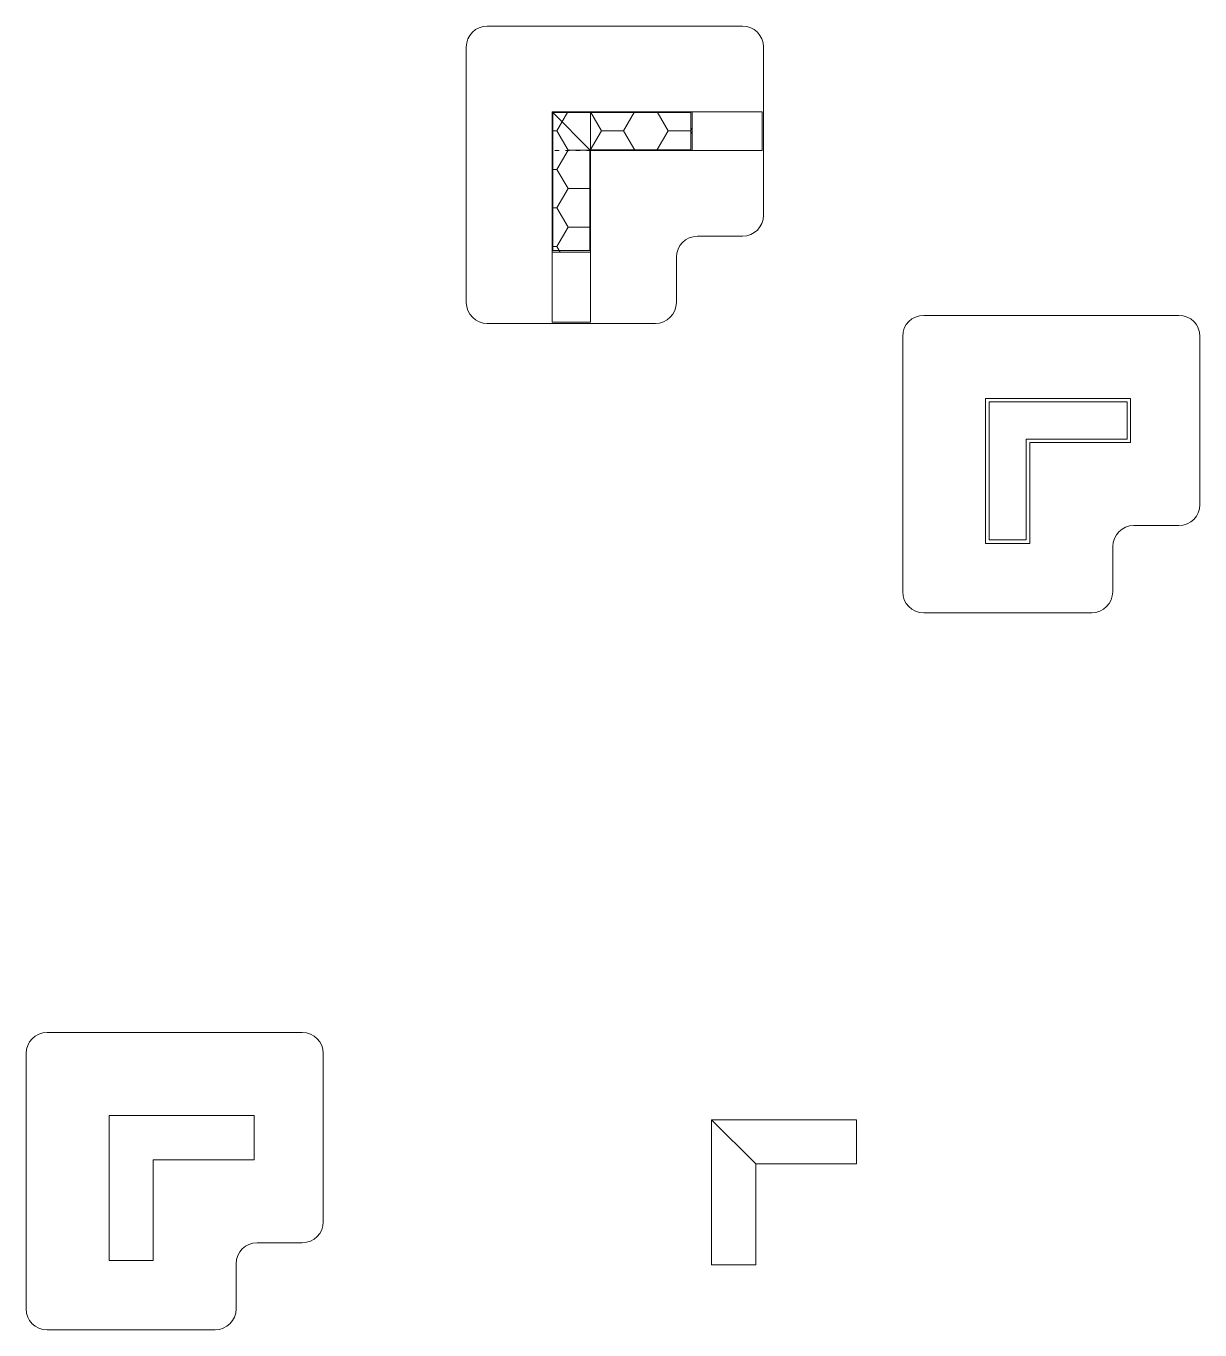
# Model space of a CAD drawing. Header units: millimetres. Extents: x 883 to 14654, y 5219 to 8318.
# Drawn here: x 5003.3 to 5171, y 7807.4 to 7993.5 of the extents above; entities that cross this region are included whole.
import ezdxf

# ---------------------------------------------------------------- set-up
doc = ezdxf.new("R2010")
doc.units = ezdxf.units.MM
doc.header["$LTSCALE"] = 0.05
doc.linetypes.add('ACAD_ISO03W100', pattern=[30, 12, -18])
doc.layers.add('Corte', color=1, linetype='Continuous', lineweight=5)

msp = doc.modelspace()

# ---------------------------------------------------------------- hatches: boundary and pattern name
at = {"layer": 'Corte', "linetype": 'Continuous', "lineweight": 5}
h = msp.add_hatch(dxfattribs=at)
h.set_pattern_fill('HONEY', color=1)
h.set_pattern_definition([(0, (4142.5059, 1461.9217), (4.7625, 2.7496306), [3.175, -6.35]), (120, (4142.5059, 1461.9217), (-4.7625, 2.7496307), [3.175, -6.35]), (60, (4142.5059, 1461.9217), (1e-08, 5.4992613), [-6.35, 3.175])])
h.paths.add_polyline_path([(5083.94, 7975.755), (5078.44, 7975.755), (5078.44, 7961.255), (5083.94, 7961.255)])
h.paths.add_polyline_path([(5083.94, 7981.255), (5078.44, 7981.255), (5078.44, 7975.755), (5083.94, 7975.755)])
h.paths.add_polyline_path([(5098.44, 7981.255), (5083.94, 7981.255), (5083.94, 7975.755), (5098.44, 7975.755)])

# ---------------------------------------------------------------- linework, layer by layer
at = {"layer": 'Corte', "color": 3, "linetype": 'Continuous', "lineweight": 5}
for p, q in [((5105.64, 7993.505), (5069.19, 7993.505)), ((5066.19, 7954.055), (5066.19, 7990.505)), ((5108.64, 7978.505), (5108.64, 7990.505)), ((5078.54, 7961.455), (5078.54, 7981.155)), ((5078.54, 7981.155), (5083.84, 7981.155)), ((5083.84, 7981.155), (5098.24, 7981.155)), ((5098.24, 7981.155), (5098.24, 7975.855)), ((5108.64, 7978.505), (5108.64, 7966.505)), ((5083.84, 7961.455), (5083.84, 7975.855)), ((5098.24, 7975.855), (5083.84, 7975.855)), ((5105.64, 7963.505), (5099.19, 7963.505)), ((5083.84, 7961.455), (5078.54, 7961.455)), ((5096.19, 7954.055), (5096.19, 7960.505)), ((5081.19, 7951.055), (5069.19, 7951.055)), ((5081.19, 7951.055), (5093.19, 7951.055))]:
    msp.add_line(p, q, dxfattribs=at)
at = {"layer": 'Corte', "color": 1, "linetype": 'Continuous', "lineweight": 5}
for p, q in [((5078.44, 7981.255), (5078.44, 7961.255)), ((5078.44, 7981.255), (5078.44, 7975.755)), ((5078.44, 7981.255), (5098.44, 7981.255)), ((5083.94, 7975.755), (5083.94, 7981.255)), ((5098.44, 7981.255), (5098.44, 7975.755)), ((5108.44, 7981.255), (5098.44, 7981.255)), ((5108.44, 7975.755), (5108.44, 7981.255)), ((5083.94, 7961.255), (5083.94, 7975.755)), ((5098.44, 7975.755), (5083.94, 7975.755)), ((5098.44, 7975.755), (5108.44, 7975.755)), ((5078.44, 7961.255), (5083.94, 7961.255)), ((5078.44, 7961.255), (5078.44, 7951.255)), ((5083.94, 7951.255), (5083.94, 7961.255)), ((5078.44, 7951.255), (5083.94, 7951.255)), ((5167.954, 7952.209), (5131.504, 7952.209)), ((5128.504, 7912.759), (5128.504, 7949.209)), ((5170.954, 7937.209), (5170.954, 7949.209)), ((5140.854, 7920.159), (5140.854, 7939.859)), ((5140.854, 7939.859), (5146.154, 7939.859)), ((5146.154, 7939.859), (5160.554, 7939.859)), ((5160.554, 7939.859), (5160.554, 7934.559)), ((5170.954, 7937.209), (5170.954, 7925.209)), ((5146.154, 7920.159), (5146.154, 7934.559)), ((5160.554, 7934.559), (5146.154, 7934.559)), ((5167.954, 7922.209), (5161.504, 7922.209)), ((5146.154, 7920.159), (5140.854, 7920.159)), ((5158.504, 7912.759), (5158.504, 7919.209)), ((5143.504, 7909.759), (5131.504, 7909.759)), ((5143.504, 7909.759), (5155.504, 7909.759)), ((5042.774, 7849.843), (5006.324, 7849.843)), ((5003.324, 7810.393), (5003.324, 7846.843)), ((5045.774, 7834.843), (5045.774, 7846.843)), ((5045.774, 7834.843), (5045.774, 7822.843)), ((5042.774, 7819.843), (5036.324, 7819.843)), ((5033.324, 7810.393), (5033.324, 7816.843)), ((5018.324, 7807.393), (5006.324, 7807.393)), ((5018.324, 7807.393), (5030.324, 7807.393))]:
    msp.add_line(p, q, dxfattribs=at)
at = {"layer": 'Corte', "color": 2, "linetype": 'Continuous', "lineweight": 5}
for p, q in [((5078.44, 7981.255), (5083.94, 7975.755)), ((5078.54, 7981.155), (5083.84, 7975.855)), ((5078.54, 7981.155), (5083.84, 7975.855))]:
    msp.add_line(p, q, dxfattribs=at)
at = {"layer": 'Corte', "color": 1, "linetype": 'ACAD_ISO03W100', "lineweight": 5}
msp.add_line((5083.94, 7975.755), (5078.44, 7975.755), dxfattribs=at)
at = {"layer": 'Corte', "color": 4, "linetype": 'Continuous', "lineweight": 5}
for p, q in [((5140.354, 7919.659), (5140.354, 7940.359)), ((5140.354, 7940.359), (5161.054, 7940.359)), ((5161.054, 7940.359), (5161.054, 7934.059)), ((5160.554, 7934.059), (5146.654, 7934.059)), ((5146.654, 7934.059), (5146.654, 7920.159)), ((5160.554, 7934.059), (5161.054, 7934.059)), ((5146.654, 7919.659), (5140.354, 7919.659)), ((5146.654, 7919.659), (5146.654, 7920.159)), ((5101.213, 7816.698), (5101.213, 7837.398)), ((5101.213, 7837.398), (5121.913, 7837.398)), ((5121.913, 7837.398), (5121.913, 7831.098)), ((5121.413, 7831.098), (5107.513, 7831.098)), ((5107.513, 7831.098), (5107.513, 7817.198)), ((5121.413, 7831.098), (5121.913, 7831.098)), ((5107.513, 7816.698), (5107.513, 7817.198)), ((5107.513, 7816.698), (5101.213, 7816.698))]:
    msp.add_line(p, q, dxfattribs=at)
at = {"layer": 'Corte', "linetype": 'Continuous', "lineweight": 5}
for p, q in [((5015.174, 7817.293), (5015.174, 7837.993)), ((5015.174, 7837.993), (5035.874, 7837.993)), ((5035.874, 7837.993), (5035.874, 7831.693)), ((5101.213, 7837.398), (5107.513, 7831.098)), ((5035.374, 7831.693), (5021.474, 7831.693)), ((5021.474, 7831.693), (5021.474, 7817.793)), ((5035.374, 7831.693), (5035.874, 7831.693)), ((5021.474, 7817.293), (5015.174, 7817.293)), ((5021.474, 7817.293), (5021.474, 7817.793))]:
    msp.add_line(p, q, dxfattribs=at)
at = {"layer": 'Corte', "color": 3, "linetype": 'Continuous', "lineweight": 5}
for centre, start, end in [((5069.19, 7990.505), 90, 180), ((5105.64, 7990.505), 0, 90), ((5105.64, 7966.505), 270, 0), ((5099.19, 7960.505), 90, 180), ((5069.19, 7954.055), 180, 270), ((5093.19, 7954.055), 270, 0)]:
    msp.add_arc(centre, 3, start, end, dxfattribs=at)
at = {"layer": 'Corte', "color": 1, "linetype": 'Continuous', "lineweight": 5}
for centre, start, end in [((5131.504, 7949.209), 90, 180), ((5167.954, 7949.209), 0, 90), ((5167.954, 7925.209), 270, 0), ((5161.504, 7919.209), 90, 180), ((5131.504, 7912.759), 180, 270), ((5155.504, 7912.759), 270, 0), ((5006.324, 7846.843), 90, 180), ((5042.774, 7846.843), 0, 90), ((5042.774, 7822.843), 270, 0), ((5036.324, 7816.843), 90, 180), ((5006.324, 7810.393), 180, 270), ((5030.324, 7810.393), 270, 0)]:
    msp.add_arc(centre, 3, start, end, dxfattribs=at)

doc.saveas('drawing.dxf')
